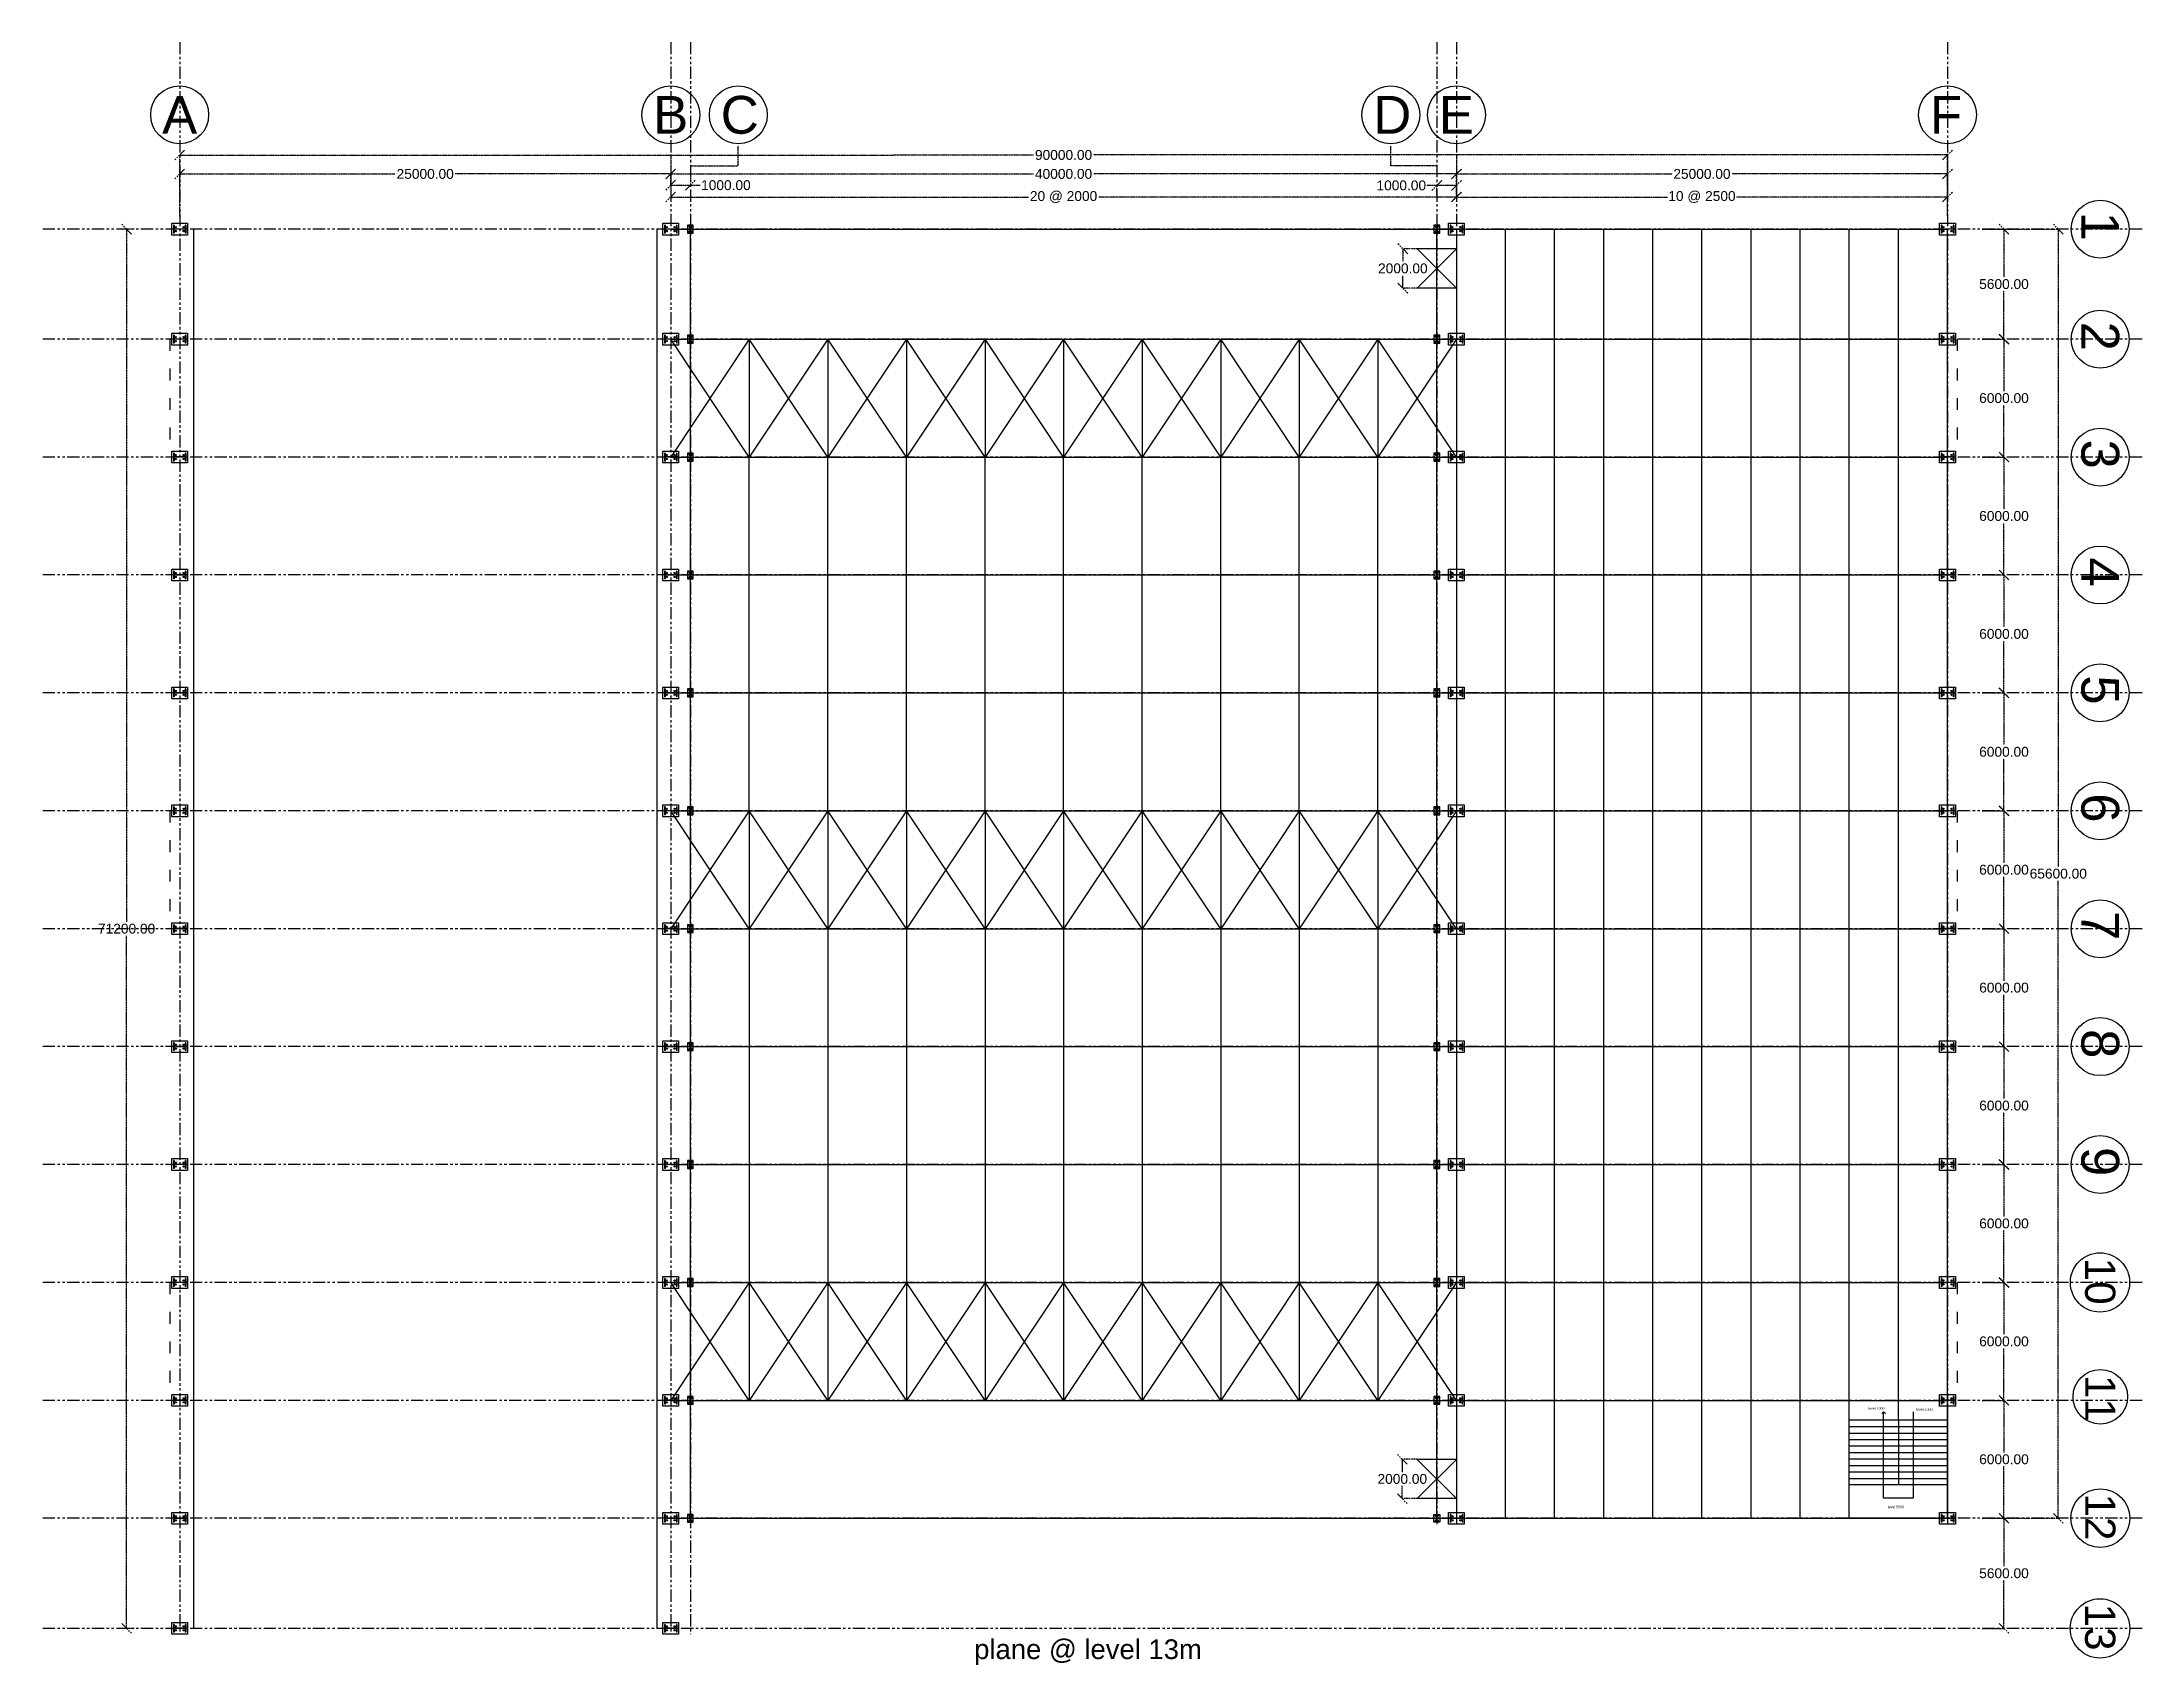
# Model space of a CAD drawing. Header units: inches. Extents: x 365522 to 1532898, y 226114 to 309319.
# Drawn here: x 1169148 to 1276060, y 226734 to 309319 of the extents above; entities that cross this region are included whole.
import ezdxf

# ---------------------------------------------------------------- set-up
doc = ezdxf.new("R2010")
doc.units = ezdxf.units.IN
doc.header["$MEASUREMENT"] = 0
doc.linetypes.add('ACAD_ISO03W100', pattern=[30, 12, -18])
doc.linetypes.add('PHANTOM2', pattern=[1.25, 0.625, -0.125, 0.125, -0.125, 0.125, -0.125])
for name, color, linetype in [('axis', 8, 'PHANTOM2'), ('bracing', 6, 'Continuous'), ('columns', 2, 'Continuous'), ('dimensions', 1, 'PHANTOM2'), ('door and stairs', 3, 'Continuous'), ('initial layout', 7, 'Continuous'), ('text', 3, 'Continuous')]:
    doc.layers.add(name, color=color, linetype=linetype)
doc.styles.get("Standard").update_dxf_attribs({"font": 'arial.ttf'})
doc.dimstyles.new('Dim_1', dxfattribs={"dimtxt": 500, "dimasz": 500, "dimexe": 0.0625, "dimexo": 0.0625, "dimgap": 100, "dimtad": 0, "dimtih": 1, "dimtoh": 1, "dimzin": 0, "dimdsep": 46, "dimtxsty": 'Standard', "dimblk": 'OBLIQUE', "dimcen": 0.09, "dimclrd": 256, "dimclre": 256, "dimclrt": 256, "dimadec": 0, "dimazin": 0, "dimtfac": 1, "dimtofl": 0, "dimtmove": 0, "dimatfit": 3, "dimfxl": 1, "dimtfillclr": 256, "dimtolj": 1, "dimtzin": 0, "dimlwe": -1, "dimarcsym": 0})

msp = doc.modelspace()

# ---------------------------------------------------------------- texts
at = {"layer": 'door and stairs'}
for s, p in [('level 7000', (1262118.634, 239720.571)), ('level 4000', (1264568.446, 239670.357)), ('level 5500', (1263116.451, 234710.317))]:
    msp.add_text(s, height=130.2439, dxfattribs=at).set_placement(p)
at = {"layer": 'text'}
for s, height, p in [('B', 1923.263, (1200261.129, 304652.43)), ('C', 1923.263, (1203700.817, 304652.43)), ('D', 1923.263, (1236919.119, 304652.43)), ('E', 1923.263, (1240261.129, 304652.93)), ('F', 1923.263, (1265261.116, 304652.916)), ('plane @ level 13m', 1000, (1216605.837, 227036.054))]:
    msp.add_text(s, height=height, dxfattribs=at).set_placement(p)
for s, height, p in [('1', 1923.263, (1272973.742, 300694.548)), ('2', 1923.263, (1272973.68, 295094.548)), ('3', 1923.263, (1272973.68, 289094.548)), ('4', 1923.263, (1272973.742, 283094.548)), ('5', 1923.263, (1272973.742, 277094.548)), ('6', 1923.263, (1272973.742, 271094.548)), ('7', 1923.263, (1272973.742, 265094.548)), ('8', 1923.263, (1272973.742, 259094.548)), ('9', 1923.263, (1272973.742, 253094.486)), ('10', 1538.6107, (1273163.514, 247459.522)), ('11', 1538.6107, (1273166.856, 241495.993)), ('12', 1538.6107, (1273166.856, 235460.834)), ('13', 1538.6107, (1273162.882, 229858.866))]:
    msp.add_text(s, height=height, rotation=270, dxfattribs=at).set_placement(p)

# ---------------------------------------------------------------- blocks, each defined once
blk = doc.blocks.new('column')
at = {"layer": 'columns'}
for p, q in [((-315, 200), (-315, -200)), ((-285, 200), (-315, 200)), ((300, 5), (-300, 5)), ((-285, 200), (-285, -200)), ((-160, 100), (-240, 100)), ((-200, 100), (-200, 140)), ((-200, 100), (-200, 60)), ((0, -5), (0, 5)), ((240, 100), (160, 100)), ((200, 100), (200, 140)), ((200, 100), (200, 60)), ((285, 200), (285, -200)), ((315, 200), (285, 200)), ((315, 200), (315, -200)), ((-285, -200), (-315, -200)), ((300, -5), (-300, -5)), ((-160, -100), (-240, -100)), ((-200, -100), (-200, -60)), ((-200, -100), (-200, -140)), ((240, -100), (160, -100)), ((200, -100), (200, -60)), ((200, -100), (200, -140)), ((315, -200), (285, -200))]:
    blk.add_line(p, q, dxfattribs=at)
blk.add_lwpolyline([(400, -300), (-400, -300), (-400, 300), (400, 300)], close=True, dxfattribs=at)
for centre in [(-200, 100), (200, 100), (-200, -100), (200, -100)]:
    blk.add_circle(centre, 30, dxfattribs=at)
blk = doc.blocks.new('_Oblique')
at = {"color": 0, "linetype": 'ByBlock', "lineweight": -2}
blk.add_line((-0.5, -0.5), (0.5, 0.5), dxfattribs=at)
blk = doc.blocks.new('*D193')
at = {"layer": 'Defpoints', "color": 0, "transparency": 16777216}
for p in [(1267929, 234199), (1269033, 234199), (1267929, 228599)]:
    blk.add_point(p, dxfattribs=at)
at = {"layer": 'dimensions', "linetype": 'ACAD_ISO03W100', "transparency": 16777216}
for p, q in [((1267929, 234199), (1269033, 234199)), ((1267929, 228599), (1269033, 228599))]:
    blk.add_line(p, q, dxfattribs=at)
at = {"layer": 'dimensions', "lineweight": -2, "transparency": 16777216}
for p, q in [((1269033, 234199), (1269033, 231754)), ((1269033, 228599), (1269033, 231043))]:
    blk.add_line(p, q, dxfattribs=at)
at = {"layer": 'dimensions', "lineweight": -2, "transparency": 16777216, "xscale": 500, "yscale": 500, "zscale": 500}
for p, rotation in [((1269033, 234199), 90), ((1269033, 228599), 270)]:
    blk.add_blockref('_Oblique', p, dxfattribs=dict(at, rotation=rotation))
at = {"layer": 'dimensions', "transparency": 16777216, "insert": (1269033, 231399), "char_height": 500, "attachment_point": 5}
blk.add_mtext('\\A1;5600.00', dxfattribs=at)
blk = doc.blocks.new('*D194')
at = {"layer": 'Defpoints', "color": 0, "transparency": 16777216}
for p in [(1267929, 240199), (1269033, 240199), (1267929, 234199)]:
    blk.add_point(p, dxfattribs=at)
at = {"layer": 'dimensions', "linetype": 'ACAD_ISO03W100', "transparency": 16777216}
for p, q in [((1267929, 240199), (1269033, 240199)), ((1267929, 234199), (1269033, 234199))]:
    blk.add_line(p, q, dxfattribs=at)
at = {"layer": 'dimensions', "lineweight": -2, "transparency": 16777216}
for p, q in [((1269033, 240199), (1269033, 237554)), ((1269033, 234199), (1269033, 236843))]:
    blk.add_line(p, q, dxfattribs=at)
at = {"layer": 'dimensions', "lineweight": -2, "transparency": 16777216, "xscale": 500, "yscale": 500, "zscale": 500}
for p, rotation in [((1269033, 240199), 90), ((1269033, 234199), 270)]:
    blk.add_blockref('_Oblique', p, dxfattribs=dict(at, rotation=rotation))
at = {"layer": 'dimensions', "transparency": 16777216, "insert": (1269033, 237199), "char_height": 500, "attachment_point": 5}
blk.add_mtext('\\A1;6000.00', dxfattribs=at)
blk = doc.blocks.new('*D188')
at = {"layer": 'Defpoints', "color": 0, "transparency": 16777216}
for p in [(1267929, 246199), (1269033, 246199), (1267929, 240199)]:
    blk.add_point(p, dxfattribs=at)
at = {"layer": 'dimensions', "linetype": 'ACAD_ISO03W100', "transparency": 16777216}
for p, q in [((1267929, 246199), (1269033, 246199)), ((1267929, 240199), (1269033, 240199))]:
    blk.add_line(p, q, dxfattribs=at)
at = {"layer": 'dimensions', "lineweight": -2, "transparency": 16777216}
for p, q in [((1269033, 246199), (1269033, 243554)), ((1269033, 240199), (1269033, 242843))]:
    blk.add_line(p, q, dxfattribs=at)
at = {"layer": 'dimensions', "lineweight": -2, "transparency": 16777216, "xscale": 500, "yscale": 500, "zscale": 500}
for p, rotation in [((1269033, 246199), 90), ((1269033, 240199), 270)]:
    blk.add_blockref('_Oblique', p, dxfattribs=dict(at, rotation=rotation))
at = {"layer": 'dimensions', "transparency": 16777216, "insert": (1269033, 243199), "char_height": 500, "attachment_point": 5}
blk.add_mtext('\\A1;6000.00', dxfattribs=at)
blk = doc.blocks.new('*D189')
at = {"layer": 'Defpoints', "color": 0, "transparency": 16777216}
for p in [(1267929, 252199), (1269033, 252199), (1267929, 246199)]:
    blk.add_point(p, dxfattribs=at)
at = {"layer": 'dimensions', "linetype": 'ACAD_ISO03W100', "transparency": 16777216}
for p, q in [((1267929, 252199), (1269033, 252199)), ((1267929, 246199), (1269033, 246199))]:
    blk.add_line(p, q, dxfattribs=at)
at = {"layer": 'dimensions', "lineweight": -2, "transparency": 16777216}
for p, q in [((1269033, 252199), (1269033, 249554)), ((1269033, 246199), (1269033, 248843))]:
    blk.add_line(p, q, dxfattribs=at)
at = {"layer": 'dimensions', "lineweight": -2, "transparency": 16777216, "xscale": 500, "yscale": 500, "zscale": 500}
for p, rotation in [((1269033, 252199), 90), ((1269033, 246199), 270)]:
    blk.add_blockref('_Oblique', p, dxfattribs=dict(at, rotation=rotation))
at = {"layer": 'dimensions', "transparency": 16777216, "insert": (1269033, 249199), "char_height": 500, "attachment_point": 5}
blk.add_mtext('\\A1;6000.00', dxfattribs=at)
blk = doc.blocks.new('*D190')
at = {"layer": 'Defpoints', "color": 0, "transparency": 16777216}
for p in [(1267929, 258199), (1269033, 258199), (1267929, 252199)]:
    blk.add_point(p, dxfattribs=at)
at = {"layer": 'dimensions', "linetype": 'ACAD_ISO03W100', "transparency": 16777216}
for p, q in [((1267929, 258199), (1269033, 258199)), ((1267929, 252199), (1269033, 252199))]:
    blk.add_line(p, q, dxfattribs=at)
at = {"layer": 'dimensions', "lineweight": -2, "transparency": 16777216}
for p, q in [((1269033, 258199), (1269033, 255554)), ((1269033, 252199), (1269033, 254843))]:
    blk.add_line(p, q, dxfattribs=at)
at = {"layer": 'dimensions', "lineweight": -2, "transparency": 16777216, "xscale": 500, "yscale": 500, "zscale": 500}
for p, rotation in [((1269033, 258199), 90), ((1269033, 252199), 270)]:
    blk.add_blockref('_Oblique', p, dxfattribs=dict(at, rotation=rotation))
at = {"layer": 'dimensions', "transparency": 16777216, "insert": (1269033, 255199), "char_height": 500, "attachment_point": 5}
blk.add_mtext('\\A1;6000.00', dxfattribs=at)
blk = doc.blocks.new('*D191')
at = {"layer": 'Defpoints', "color": 0, "transparency": 16777216}
for p in [(1267929, 264199), (1269033, 264199), (1267929, 258199)]:
    blk.add_point(p, dxfattribs=at)
at = {"layer": 'dimensions', "linetype": 'ACAD_ISO03W100', "transparency": 16777216}
for p, q in [((1267929, 264199), (1269033, 264199)), ((1267929, 258199), (1269033, 258199))]:
    blk.add_line(p, q, dxfattribs=at)
at = {"layer": 'dimensions', "lineweight": -2, "transparency": 16777216}
for p, q in [((1269033, 264199), (1269033, 261554)), ((1269033, 258199), (1269033, 260843))]:
    blk.add_line(p, q, dxfattribs=at)
at = {"layer": 'dimensions', "lineweight": -2, "transparency": 16777216, "xscale": 500, "yscale": 500, "zscale": 500}
for p, rotation in [((1269033, 264199), 90), ((1269033, 258199), 270)]:
    blk.add_blockref('_Oblique', p, dxfattribs=dict(at, rotation=rotation))
at = {"layer": 'dimensions', "transparency": 16777216, "insert": (1269033, 261199), "char_height": 500, "attachment_point": 5}
blk.add_mtext('\\A1;6000.00', dxfattribs=at)
blk = doc.blocks.new('*D195')
at = {"layer": 'Defpoints', "color": 0, "transparency": 16777216}
for p in [(1267929, 270199), (1269033, 270199), (1267929, 264199)]:
    blk.add_point(p, dxfattribs=at)
at = {"layer": 'dimensions', "linetype": 'ACAD_ISO03W100', "transparency": 16777216}
for p, q in [((1267929, 270199), (1269033, 270199)), ((1267929, 264199), (1269033, 264199))]:
    blk.add_line(p, q, dxfattribs=at)
at = {"layer": 'dimensions', "lineweight": -2, "transparency": 16777216}
for p, q in [((1269033, 270199), (1269033, 267554)), ((1269033, 264199), (1269033, 266843))]:
    blk.add_line(p, q, dxfattribs=at)
at = {"layer": 'dimensions', "lineweight": -2, "transparency": 16777216, "xscale": 500, "yscale": 500, "zscale": 500}
for p, rotation in [((1269033, 270199), 90), ((1269033, 264199), 270)]:
    blk.add_blockref('_Oblique', p, dxfattribs=dict(at, rotation=rotation))
at = {"layer": 'dimensions', "transparency": 16777216, "insert": (1269033, 267199), "char_height": 500, "attachment_point": 5}
blk.add_mtext('\\A1;6000.00', dxfattribs=at)
blk = doc.blocks.new('*D196')
at = {"layer": 'Defpoints', "color": 0, "transparency": 16777216}
for p in [(1267929, 276199), (1269033, 276199), (1267929, 270199)]:
    blk.add_point(p, dxfattribs=at)
at = {"layer": 'dimensions', "linetype": 'ACAD_ISO03W100', "transparency": 16777216}
for p, q in [((1267929, 276199), (1269033, 276199)), ((1267929, 270199), (1269033, 270199))]:
    blk.add_line(p, q, dxfattribs=at)
at = {"layer": 'dimensions', "lineweight": -2, "transparency": 16777216}
for p, q in [((1269033, 276199), (1269033, 273554)), ((1269033, 270199), (1269033, 272843))]:
    blk.add_line(p, q, dxfattribs=at)
at = {"layer": 'dimensions', "lineweight": -2, "transparency": 16777216, "xscale": 500, "yscale": 500, "zscale": 500}
for p, rotation in [((1269033, 276199), 90), ((1269033, 270199), 270)]:
    blk.add_blockref('_Oblique', p, dxfattribs=dict(at, rotation=rotation))
at = {"layer": 'dimensions', "transparency": 16777216, "insert": (1269033, 273199), "char_height": 500, "attachment_point": 5}
blk.add_mtext('\\A1;6000.00', dxfattribs=at)
blk = doc.blocks.new('*D197')
at = {"layer": 'Defpoints', "color": 0, "transparency": 16777216}
for p in [(1267929, 282199), (1269033, 282199), (1267929, 276199)]:
    blk.add_point(p, dxfattribs=at)
at = {"layer": 'dimensions', "linetype": 'ACAD_ISO03W100', "transparency": 16777216}
for p, q in [((1267929, 282199), (1269033, 282199)), ((1267929, 276199), (1269033, 276199))]:
    blk.add_line(p, q, dxfattribs=at)
at = {"layer": 'dimensions', "lineweight": -2, "transparency": 16777216}
for p, q in [((1269033, 282199), (1269033, 279554)), ((1269033, 276199), (1269033, 278843))]:
    blk.add_line(p, q, dxfattribs=at)
at = {"layer": 'dimensions', "lineweight": -2, "transparency": 16777216, "xscale": 500, "yscale": 500, "zscale": 500}
for p, rotation in [((1269033, 282199), 90), ((1269033, 276199), 270)]:
    blk.add_blockref('_Oblique', p, dxfattribs=dict(at, rotation=rotation))
at = {"layer": 'dimensions', "transparency": 16777216, "insert": (1269033, 279199), "char_height": 500, "attachment_point": 5}
blk.add_mtext('\\A1;6000.00', dxfattribs=at)
blk = doc.blocks.new('*D198')
at = {"layer": 'Defpoints', "color": 0, "transparency": 16777216}
for p in [(1267929, 288199), (1269033, 288199), (1267929, 282199)]:
    blk.add_point(p, dxfattribs=at)
at = {"layer": 'dimensions', "linetype": 'ACAD_ISO03W100', "transparency": 16777216}
for p, q in [((1267929, 288199), (1269033, 288199)), ((1267929, 282199), (1269033, 282199))]:
    blk.add_line(p, q, dxfattribs=at)
at = {"layer": 'dimensions', "lineweight": -2, "transparency": 16777216}
for p, q in [((1269033, 288199), (1269033, 285554)), ((1269033, 282199), (1269033, 284843))]:
    blk.add_line(p, q, dxfattribs=at)
at = {"layer": 'dimensions', "lineweight": -2, "transparency": 16777216, "xscale": 500, "yscale": 500, "zscale": 500}
for p, rotation in [((1269033, 288199), 90), ((1269033, 282199), 270)]:
    blk.add_blockref('_Oblique', p, dxfattribs=dict(at, rotation=rotation))
at = {"layer": 'dimensions', "transparency": 16777216, "insert": (1269033, 285199), "char_height": 500, "attachment_point": 5}
blk.add_mtext('\\A1;6000.00', dxfattribs=at)
blk = doc.blocks.new('*D199')
at = {"layer": 'Defpoints', "color": 0, "transparency": 16777216}
for p in [(1267929, 294199), (1269033, 294199), (1267929, 288199)]:
    blk.add_point(p, dxfattribs=at)
at = {"layer": 'dimensions', "linetype": 'ACAD_ISO03W100', "transparency": 16777216}
for p, q in [((1267929, 294199), (1269033, 294199)), ((1267929, 288199), (1269033, 288199))]:
    blk.add_line(p, q, dxfattribs=at)
at = {"layer": 'dimensions', "lineweight": -2, "transparency": 16777216}
for p, q in [((1269033, 294199), (1269033, 291554)), ((1269033, 288199), (1269033, 290843))]:
    blk.add_line(p, q, dxfattribs=at)
at = {"layer": 'dimensions', "lineweight": -2, "transparency": 16777216, "xscale": 500, "yscale": 500, "zscale": 500}
for p, rotation in [((1269033, 294199), 90), ((1269033, 288199), 270)]:
    blk.add_blockref('_Oblique', p, dxfattribs=dict(at, rotation=rotation))
at = {"layer": 'dimensions', "transparency": 16777216, "insert": (1269033, 291199), "char_height": 500, "attachment_point": 5}
blk.add_mtext('\\A1;6000.00', dxfattribs=at)
blk = doc.blocks.new('*D200')
at = {"layer": 'Defpoints', "color": 0, "transparency": 16777216}
for p in [(1267929, 299799), (1269033, 299799), (1267929, 294199)]:
    blk.add_point(p, dxfattribs=at)
at = {"layer": 'dimensions', "linetype": 'ACAD_ISO03W100', "transparency": 16777216}
for p, q in [((1267929, 299799), (1269033, 299799)), ((1267929, 294199), (1269033, 294199))]:
    blk.add_line(p, q, dxfattribs=at)
at = {"layer": 'dimensions', "lineweight": -2, "transparency": 16777216}
for p, q in [((1269033, 299799), (1269033, 297354)), ((1269033, 294199), (1269033, 296643))]:
    blk.add_line(p, q, dxfattribs=at)
at = {"layer": 'dimensions', "lineweight": -2, "transparency": 16777216, "xscale": 500, "yscale": 500, "zscale": 500}
for p, rotation in [((1269033, 299799), 90), ((1269033, 294199), 270)]:
    blk.add_blockref('_Oblique', p, dxfattribs=dict(at, rotation=rotation))
at = {"layer": 'dimensions', "transparency": 16777216, "insert": (1269033, 296999), "char_height": 500, "attachment_point": 5}
blk.add_mtext('\\A1;5600.00', dxfattribs=at)
blk = doc.blocks.new('*D201')
at = {"layer": 'Defpoints', "color": 0, "transparency": 16777216}
for p in [(1201157, 302605), (1176157, 302032), (1201157, 302032)]:
    blk.add_point(p, dxfattribs=at)
at = {"layer": 'dimensions', "linetype": 'ACAD_ISO03W100', "transparency": 16777216}
for p, q in [((1176157, 302032), (1176157, 302605)), ((1201157, 302032), (1201157, 302605))]:
    blk.add_line(p, q, dxfattribs=at)
at = {"layer": 'dimensions', "lineweight": -2, "transparency": 16777216}
for p, q in [((1176157, 302605), (1187127, 302605)), ((1201157, 302605), (1190187, 302605))]:
    blk.add_line(p, q, dxfattribs=at)
at = {"layer": 'dimensions', "lineweight": -2, "transparency": 16777216, "xscale": 500, "yscale": 500, "zscale": 500, "rotation": 180}
blk.add_blockref('_Oblique', (1176157, 302605), dxfattribs=at)
at = {"layer": 'dimensions', "lineweight": -2, "transparency": 16777216, "xscale": 500, "yscale": 500, "zscale": 500}
blk.add_blockref('_Oblique', (1201157, 302605), dxfattribs=at)
at = {"layer": 'dimensions', "transparency": 16777216, "insert": (1188657, 302605), "char_height": 500, "attachment_point": 5}
blk.add_mtext('\\A1;25000.00', dxfattribs=at)
blk = doc.blocks.new('*D202')
at = {"layer": 'Defpoints', "color": 0, "transparency": 16777216}
for p in [(1241157, 302605), (1201157, 302032), (1241157, 302032)]:
    blk.add_point(p, dxfattribs=at)
at = {"layer": 'dimensions', "linetype": 'ACAD_ISO03W100', "transparency": 16777216}
for p, q in [((1201157, 302032), (1201157, 302605)), ((1241157, 302032), (1241157, 302605))]:
    blk.add_line(p, q, dxfattribs=at)
at = {"layer": 'dimensions', "lineweight": -2, "transparency": 16777216}
for p, q in [((1201157, 302605), (1219622, 302605)), ((1241157, 302605), (1222693, 302605))]:
    blk.add_line(p, q, dxfattribs=at)
at = {"layer": 'dimensions', "lineweight": -2, "transparency": 16777216, "xscale": 500, "yscale": 500, "zscale": 500, "rotation": 180}
blk.add_blockref('_Oblique', (1201157, 302605), dxfattribs=at)
at = {"layer": 'dimensions', "lineweight": -2, "transparency": 16777216, "xscale": 500, "yscale": 500, "zscale": 500}
blk.add_blockref('_Oblique', (1241157, 302605), dxfattribs=at)
at = {"layer": 'dimensions', "transparency": 16777216, "insert": (1221157, 302605), "char_height": 500, "attachment_point": 5}
blk.add_mtext('\\A1;40000.00', dxfattribs=at)
blk = doc.blocks.new('*D203')
at = {"layer": 'Defpoints', "color": 0, "transparency": 16777216}
for p in [(1266157, 302605), (1241157, 302032), (1266157, 302032)]:
    blk.add_point(p, dxfattribs=at)
at = {"layer": 'dimensions', "linetype": 'ACAD_ISO03W100', "transparency": 16777216}
for p, q in [((1241157, 302032), (1241157, 302605)), ((1266157, 302032), (1266157, 302605))]:
    blk.add_line(p, q, dxfattribs=at)
at = {"layer": 'dimensions', "lineweight": -2, "transparency": 16777216}
for p, q in [((1241157, 302605), (1252127, 302605)), ((1266157, 302605), (1255187, 302605))]:
    blk.add_line(p, q, dxfattribs=at)
at = {"layer": 'dimensions', "lineweight": -2, "transparency": 16777216, "xscale": 500, "yscale": 500, "zscale": 500, "rotation": 180}
blk.add_blockref('_Oblique', (1241157, 302605), dxfattribs=at)
at = {"layer": 'dimensions', "lineweight": -2, "transparency": 16777216, "xscale": 500, "yscale": 500, "zscale": 500}
blk.add_blockref('_Oblique', (1266157, 302605), dxfattribs=at)
at = {"layer": 'dimensions', "transparency": 16777216, "insert": (1253657, 302605), "char_height": 500, "attachment_point": 5}
blk.add_mtext('\\A1;25000.00', dxfattribs=at)
blk = doc.blocks.new('*D184')
at = {"layer": 'Defpoints', "color": 0, "transparency": 16777216}
for p in [(1201157, 303588), (1241157, 303588), (1241157, 301432)]:
    blk.add_point(p, dxfattribs=at)
at = {"layer": 'dimensions', "linetype": 'ACAD_ISO03W100', "transparency": 16777216}
for p, q in [((1201157, 303588), (1201157, 301431)), ((1241157, 303588), (1241157, 301431))]:
    blk.add_line(p, q, dxfattribs=at)
at = {"layer": 'dimensions', "lineweight": -2, "transparency": 16777216}
for p, q in [((1201157, 301431), (1219370, 301431)), ((1241157, 301432), (1222944, 301431))]:
    blk.add_line(p, q, dxfattribs=at)
at = {"layer": 'dimensions', "lineweight": -2, "transparency": 16777216, "xscale": 500, "yscale": 500, "zscale": 500}
for p, rotation in [((1201157, 301431), 180.0007161972439), ((1241157, 301432), 0.0007161972438736931)]:
    blk.add_blockref('_Oblique', p, dxfattribs=dict(at, rotation=rotation))
at = {"layer": 'dimensions', "transparency": 16777216, "insert": (1221157, 301431), "char_height": 500, "attachment_point": 5}
blk.add_mtext('\\A1;20 @ 2000', dxfattribs=at)
blk = doc.blocks.new('*D185')
at = {"layer": 'Defpoints', "color": 0, "transparency": 16777216}
for p in [(1241157, 303588), (1266157, 303588), (1266157, 301432)]:
    blk.add_point(p, dxfattribs=at)
at = {"layer": 'dimensions', "linetype": 'ACAD_ISO03W100', "transparency": 16777216}
for p, q in [((1241157, 303588), (1241157, 301431)), ((1266157, 303588), (1266157, 301431))]:
    blk.add_line(p, q, dxfattribs=at)
at = {"layer": 'dimensions', "lineweight": -2, "transparency": 16777216}
for p, q in [((1241157, 301432), (1251898, 301432)), ((1266157, 301432), (1255416, 301432))]:
    blk.add_line(p, q, dxfattribs=at)
at = {"layer": 'dimensions', "lineweight": -2, "transparency": 16777216, "xscale": 500, "yscale": 500, "zscale": 500, "rotation": 180}
blk.add_blockref('_Oblique', (1241157, 301432), dxfattribs=at)
at = {"layer": 'dimensions', "lineweight": -2, "transparency": 16777216, "xscale": 500, "yscale": 500, "zscale": 500}
blk.add_blockref('_Oblique', (1266157, 301432), dxfattribs=at)
at = {"layer": 'dimensions', "transparency": 16777216, "insert": (1253657, 301432), "char_height": 500, "attachment_point": 5}
blk.add_mtext('\\A1;10 @ 2500', dxfattribs=at)
blk = doc.blocks.new('*D186')
at = {"layer": 'Defpoints', "color": 0, "transparency": 16777216}
for p in [(1268202, 299799), (1268202, 234199), (1271798, 234199)]:
    blk.add_point(p, dxfattribs=at)
at = {"layer": 'dimensions', "linetype": 'ACAD_ISO03W100', "transparency": 16777216}
for p, q in [((1268202, 299799), (1271798, 299799)), ((1268202, 234199), (1271798, 234199))]:
    blk.add_line(p, q, dxfattribs=at)
at = {"layer": 'dimensions', "lineweight": -2, "transparency": 16777216}
for p, q in [((1271798, 299799), (1271798, 267354)), ((1271798, 234199), (1271798, 266643))]:
    blk.add_line(p, q, dxfattribs=at)
at = {"layer": 'dimensions', "lineweight": -2, "transparency": 16777216, "xscale": 500, "yscale": 500, "zscale": 500}
for p, rotation in [((1271798, 299799), 90), ((1271798, 234199), 270)]:
    blk.add_blockref('_Oblique', p, dxfattribs=dict(at, rotation=rotation))
at = {"layer": 'dimensions', "transparency": 16777216, "insert": (1271798, 266999), "char_height": 500, "attachment_point": 5}
blk.add_mtext('\\A1;65600.00', dxfattribs=at)
blk = doc.blocks.new('*D192')
at = {"layer": 'Defpoints', "color": 0, "transparency": 16777216}
for p in [(1173455, 299799), (1173840, 299799), (1173840, 228599)]:
    blk.add_point(p, dxfattribs=at)
at = {"layer": 'dimensions', "linetype": 'ACAD_ISO03W100', "transparency": 16777216}
for p, q in [((1173840, 299799), (1173455, 299799)), ((1173840, 228599), (1173455, 228599))]:
    blk.add_line(p, q, dxfattribs=at)
at = {"layer": 'dimensions', "lineweight": -2, "transparency": 16777216}
for p, q in [((1173455, 299799), (1173455, 264554)), ((1173455, 228599), (1173455, 263843))]:
    blk.add_line(p, q, dxfattribs=at)
at = {"layer": 'dimensions', "lineweight": -2, "transparency": 16777216, "xscale": 500, "yscale": 500, "zscale": 500}
for p, rotation in [((1173455, 299799), 90), ((1173455, 228599), 270)]:
    blk.add_blockref('_Oblique', p, dxfattribs=dict(at, rotation=rotation))
at = {"layer": 'dimensions', "transparency": 16777216, "insert": (1173455, 264199), "char_height": 500, "attachment_point": 5}
blk.add_mtext('\\A1;71200.00', dxfattribs=at)
blk = doc.blocks.new('*D187')
at = {"layer": 'Defpoints', "color": 0, "transparency": 16777216}
for p in [(1176157, 303569), (1176157, 300448), (1266157, 300449)]:
    blk.add_point(p, dxfattribs=at)
at = {"layer": 'dimensions', "lineweight": -2, "transparency": 16777216}
for p, q in [((1176157, 303569), (1219632, 303570)), ((1266157, 303570), (1222683, 303570))]:
    blk.add_line(p, q, dxfattribs=at)
at = {"layer": 'dimensions', "linetype": 'ACAD_ISO03W100', "transparency": 16777216}
for p, q in [((1176157, 300448), (1176157, 303569)), ((1266157, 300449), (1266157, 303570))]:
    blk.add_line(p, q, dxfattribs=at)
at = {"layer": 'dimensions', "lineweight": -2, "transparency": 16777216, "xscale": 500, "yscale": 500, "zscale": 500}
for p, rotation in [((1176157, 303569), 180.0003580986219), ((1266157, 303570), 0.0003580986219553495)]:
    blk.add_blockref('_Oblique', p, dxfattribs=dict(at, rotation=rotation))
at = {"layer": 'dimensions', "transparency": 16777216, "insert": (1221157, 303570), "char_height": 500, "attachment_point": 5}
blk.add_mtext('\\A1;90000.00', dxfattribs=at)
blk = doc.blocks.new('small col')
at = {"layer": 'bracing', "xscale": 0.5, "yscale": 0.5, "zscale": 0.5, "rotation": 270}
blk.add_blockref('column', (0, 0), dxfattribs=at)
blk = doc.blocks.new('*D233')
at = {"layer": 'Defpoints', "color": 0, "transparency": 16777216}
for p in [(1239157, 298799), (1238430, 296799), (1239157, 296799)]:
    blk.add_point(p, dxfattribs=at)
at = {"layer": 'dimensions', "linetype": 'ACAD_ISO03W100', "transparency": 16777216}
for p, q in [((1239157, 298799), (1238430, 298799)), ((1239157, 296799), (1238430, 296799))]:
    blk.add_line(p, q, dxfattribs=at)
at = {"layer": 'dimensions', "lineweight": -2, "transparency": 16777216}
for p, q in [((1238430, 298799), (1238430, 298154)), ((1238430, 296799), (1238430, 297443))]:
    blk.add_line(p, q, dxfattribs=at)
at = {"layer": 'dimensions', "lineweight": -2, "transparency": 16777216, "xscale": 500, "yscale": 500, "zscale": 500}
for p, rotation in [((1238430, 298799), 90), ((1238430, 296799), 270)]:
    blk.add_blockref('_Oblique', p, dxfattribs=dict(at, rotation=rotation))
at = {"layer": 'dimensions', "transparency": 16777216, "insert": (1238430, 297799), "char_height": 500, "attachment_point": 5}
blk.add_mtext('\\A1;2000.00', dxfattribs=at)
blk = doc.blocks.new('*D234')
at = {"layer": 'Defpoints', "color": 0, "transparency": 16777216}
for p in [(1239157, 237199), (1238401, 235199), (1239157, 235199)]:
    blk.add_point(p, dxfattribs=at)
at = {"layer": 'dimensions', "linetype": 'ACAD_ISO03W100', "transparency": 16777216}
for p, q in [((1239157, 237199), (1238401, 237199)), ((1239157, 235199), (1238401, 235199))]:
    blk.add_line(p, q, dxfattribs=at)
at = {"layer": 'dimensions', "lineweight": -2, "transparency": 16777216}
for p, q in [((1238401, 237199), (1238401, 236554)), ((1238401, 235199), (1238401, 235843))]:
    blk.add_line(p, q, dxfattribs=at)
at = {"layer": 'dimensions', "lineweight": -2, "transparency": 16777216, "xscale": 500, "yscale": 500, "zscale": 500}
for p, rotation in [((1238401, 237199), 90), ((1238401, 235199), 270)]:
    blk.add_blockref('_Oblique', p, dxfattribs=dict(at, rotation=rotation))
at = {"layer": 'dimensions', "transparency": 16777216, "insert": (1238401, 236199), "char_height": 500, "attachment_point": 5}
blk.add_mtext('\\A1;2000.00', dxfattribs=at)
blk = doc.blocks.new('*D237')
at = {"layer": 'Defpoints', "color": 0, "transparency": 16777216}
for p in [(1240157, 302020), (1240157, 301432), (1241157, 301431)]:
    blk.add_point(p, dxfattribs=at)
at = {"layer": 'dimensions', "lineweight": -2, "transparency": 16777216}
for p, q in [((1240157, 302020), (1239657, 302020)), ((1241157, 302020), (1240157, 302020))]:
    blk.add_line(p, q, dxfattribs=at)
at = {"layer": 'dimensions', "linetype": 'ACAD_ISO03W100', "transparency": 16777216}
for p, q in [((1240157, 301432), (1240157, 302020)), ((1241157, 301432), (1241157, 302020))]:
    blk.add_line(p, q, dxfattribs=at)
at = {"layer": 'dimensions', "lineweight": -2, "transparency": 16777216, "xscale": 500, "yscale": 500, "zscale": 500, "rotation": 180}
blk.add_blockref('_Oblique', (1240157, 302020), dxfattribs=at)
at = {"layer": 'dimensions', "lineweight": -2, "transparency": 16777216, "xscale": 500, "yscale": 500, "zscale": 500}
blk.add_blockref('_Oblique', (1241157, 302020), dxfattribs=at)
at = {"layer": 'dimensions', "transparency": 16777216, "insert": (1238349, 302020), "char_height": 500, "attachment_point": 5}
blk.add_mtext('\\A1;1000.00', dxfattribs=at)
blk = doc.blocks.new('*D238')
at = {"layer": 'Defpoints', "color": 0, "transparency": 16777216}
for p in [(1201157, 303588), (1202157, 303015), (1202157, 302032)]:
    blk.add_point(p, dxfattribs=at)
at = {"layer": 'dimensions', "linetype": 'ACAD_ISO03W100', "transparency": 16777216}
for p, q in [((1201157, 303588), (1201157, 302032)), ((1202157, 303015), (1202157, 302032))]:
    blk.add_line(p, q, dxfattribs=at)
at = {"layer": 'dimensions', "lineweight": -2, "transparency": 16777216}
for p, q in [((1201157, 302032), (1202157, 302032)), ((1202157, 302032), (1202657, 302032))]:
    blk.add_line(p, q, dxfattribs=at)
at = {"layer": 'dimensions', "lineweight": -2, "transparency": 16777216, "xscale": 500, "yscale": 500, "zscale": 500, "rotation": 180}
blk.add_blockref('_Oblique', (1201157, 302032), dxfattribs=at)
at = {"layer": 'dimensions', "lineweight": -2, "transparency": 16777216, "xscale": 500, "yscale": 500, "zscale": 500}
blk.add_blockref('_Oblique', (1202157, 302032), dxfattribs=at)
at = {"layer": 'dimensions', "transparency": 16777216, "insert": (1203965, 302032), "char_height": 500, "attachment_point": 5}
blk.add_mtext('\\A1;1000.00', dxfattribs=at)
blk = doc.blocks.new('axis label')
at = {"layer": 'text'}
blk.add_circle((0, 0), 1475, dxfattribs=at)
blk.add_text('A', height=1923, dxfattribs=at).set_placement((-896, -962))

# ---------------------------------------------------------------- dimensions: what is measured, and where the dimension line sits
at = {"layer": 'dimensions'}
dim = msp.add_aligned_dim(p1=(1266157.184, 300448.503), p2=(1176157.184, 300447.94), distance=-3121.405, dimstyle='Dim_1', dxfattribs=at)
dim.commit()
dim.dimension.update_dxf_attribs({"geometry": '*D187', "text_midpoint": (1221157.164, 303569.626)})
for base, p1, p2, picture, middle in [((1201157.184, 302605.11), (1176157.184, 302032.27), (1201157.184, 302032.27), '*D201', (1188657.184, 302605.11)), ((1202157.184, 302032.27), (1201157.184, 303587.578), (1202157.184, 303015.238), '*D238', (1203964.892, 302032.27)), ((1241157.184, 302605.11), (1201157.184, 302032.27), (1241157.184, 302032.27), '*D202', (1221157.184, 302605.11)), ((1266157.184, 302605.11), (1241157.184, 302032.27), (1266157.184, 302032.27), '*D203', (1253657.184, 302605.11)), ((1240157.184, 302019.778), (1241157.184, 301431.471), (1240157.184, 301431.521), '*D237', (1238349.476, 302019.778))]:
    dim = msp.add_linear_dim(base=base, p1=p1, p2=p2, dimstyle='Dim_1', dxfattribs=at)
    dim.commit()
    dim.dimension.update_dxf_attribs({"geometry": picture, "text_midpoint": middle})
dim = msp.add_aligned_dim(p1=(1201157.184, 303587.578), p2=(1241157.184, 303588.078), distance=-2156.545, text='20 @ 2000', dimstyle='Dim_1', dxfattribs=at)
dim.commit()
dim.dimension.update_dxf_attribs({"geometry": '*D184', "text_midpoint": (1221157.211, 301431.283)})
dim = msp.add_linear_dim(base=(1266157.184, 301431.533), p1=(1241157.184, 303588.078), p2=(1266157.184, 303588.078), text='10 @ 2500', dimstyle='Dim_1', dxfattribs=at)
dim.commit()
dim.dimension.update_dxf_attribs({"geometry": '*D185', "text_midpoint": (1253657.184, 301431.533)})
for base, p1, p2, angle, picture, middle in [((1173455.239, 299798.512), (1173840.269, 228598.512), (1173840.269, 299798.512), 90, '*D192', (1173455.239, 264198.512)), ((1269032.892, 299798.512), (1267929.417, 294198.512), (1267929.417, 299798.512), 270, '*D200', (1269032.892, 296998.512)), ((1271797.563, 234198.512), (1268202.043, 299798.512), (1268202.043, 234198.512), 90, '*D186', (1271797.563, 266998.512)), ((1238430.173, 296798.512), (1239157.211, 298798.512), (1239157.211, 296798.512), 90, '*D233', (1238430.173, 297798.512)), ((1269032.892, 294198.512), (1267929.417, 288198.512), (1267929.417, 294198.512), 270, '*D199', (1269032.892, 291198.512)), ((1269032.892, 288198.512), (1267929.417, 282198.512), (1267929.417, 288198.512), 270, '*D198', (1269032.892, 285198.512)), ((1269032.892, 282198.512), (1267929.417, 276198.512), (1267929.417, 282198.512), 270, '*D197', (1269032.892, 279198.512)), ((1269032.892, 276198.512), (1267929.417, 270198.512), (1267929.417, 276198.512), 270, '*D196', (1269032.892, 273198.512)), ((1269032.892, 270198.512), (1267929.417, 264198.512), (1267929.417, 270198.512), 270, '*D195', (1269032.892, 267198.512)), ((1269032.892, 264198.512), (1267929.417, 258198.512), (1267929.417, 264198.512), 270, '*D191', (1269032.892, 261198.512)), ((1269032.892, 258198.512), (1267929.417, 252198.512), (1267929.417, 258198.512), 270, '*D190', (1269032.892, 255198.512)), ((1269032.892, 252198.512), (1267929.417, 246198.512), (1267929.417, 252198.512), 270, '*D189', (1269032.892, 249198.512)), ((1269032.892, 246198.512), (1267929.417, 240198.512), (1267929.417, 246198.512), 270, '*D188', (1269032.892, 243198.512)), ((1269032.892, 240198.512), (1267929.417, 234198.512), (1267929.417, 240198.512), 270, '*D194', (1269032.892, 237198.512)), ((1238400.642, 235198.512), (1239157.211, 237198.512), (1239157.211, 235198.512), 90, '*D234', (1238400.642, 236198.512)), ((1269032.892, 234198.512), (1267929.417, 228598.512), (1267929.417, 234198.512), 270, '*D193', (1269032.892, 231398.512))]:
    dim = msp.add_linear_dim(base=base, p1=p1, p2=p2, angle=angle, dimstyle='Dim_1', dxfattribs=at)
    dim.commit()
    dim.dimension.update_dxf_attribs({"geometry": picture, "text_midpoint": middle})

# ---------------------------------------------------------------- linework, layer by layer
at = {"layer": 'axis', "ltscale": 1000}
for p, q in [((1176157.211, 309318.788), (1176157.211, 228298.512)), ((1201157.211, 309318.788), (1201157.211, 228298.512)), ((1202157.211, 309318.788), (1202157.211, 228298.512)), ((1240157.211, 309318.788), (1240157.211, 233898.512)), ((1241157.211, 309318.788), (1241157.211, 233898.512)), ((1266157.211, 309318.788), (1266157.211, 233898.512)), ((1276059.826, 299798.512), (1169148.008, 299798.512)), ((1276059.826, 294198.512), (1169148.008, 294198.512)), ((1276059.826, 288198.512), (1169148.008, 288198.512)), ((1276059.826, 288198.512), (1169148.008, 288198.512)), ((1276059.826, 288198.512), (1169148.008, 288198.512)), ((1276059.826, 288198.512), (1169148.008, 288198.512)), ((1276059.826, 282198.512), (1169148.008, 282198.512)), ((1276059.826, 282198.512), (1169148.008, 282198.512)), ((1276059.826, 282198.512), (1169148.008, 282198.512)), ((1276059.826, 282198.512), (1169148.008, 282198.512)), ((1276059.826, 276198.512), (1169148.008, 276198.512)), ((1276059.826, 276198.512), (1169148.008, 276198.512)), ((1276059.826, 276198.512), (1169148.008, 276198.512)), ((1276059.826, 276198.512), (1169148.008, 276198.512)), ((1276059.826, 270198.512), (1169148.008, 270198.512)), ((1276059.826, 270198.512), (1169148.008, 270198.512)), ((1276059.826, 270198.512), (1169148.008, 270198.512)), ((1276059.826, 270198.512), (1169148.008, 270198.512)), ((1276059.826, 264198.512), (1169148.008, 264198.512)), ((1276059.826, 264198.512), (1169148.008, 264198.512)), ((1276059.826, 264198.512), (1169148.008, 264198.512)), ((1276059.826, 264198.512), (1169148.008, 264198.512)), ((1276059.826, 258198.512), (1169148.008, 258198.512)), ((1276059.826, 258198.512), (1169148.008, 258198.512)), ((1276059.826, 258198.512), (1169148.008, 258198.512)), ((1276059.826, 258198.512), (1169148.008, 258198.512)), ((1276059.826, 252198.512), (1169148.008, 252198.512)), ((1276059.826, 252198.512), (1169148.008, 252198.512)), ((1276059.826, 252198.512), (1169148.008, 252198.512)), ((1276059.826, 252198.512), (1169148.008, 252198.512)), ((1276059.826, 246198.512), (1169148.008, 246198.512)), ((1276059.826, 246198.512), (1169148.008, 246198.512)), ((1276059.826, 246198.512), (1169148.008, 246198.512)), ((1276059.826, 246198.512), (1169148.008, 246198.512)), ((1276059.826, 240198.512), (1169148.008, 240198.512)), ((1276059.826, 240198.512), (1169148.008, 240198.512)), ((1276059.826, 240198.512), (1169148.008, 240198.512)), ((1276059.826, 240198.512), (1169148.008, 240198.512)), ((1276059.826, 234198.512), (1169148.008, 234198.512)), ((1276059.826, 234198.512), (1169148.008, 234198.512)), ((1276059.826, 234198.512), (1169148.008, 234198.512)), ((1276059.826, 234198.512), (1169148.008, 234198.512)), ((1276059.826, 228598.512), (1169148.008, 228598.512))]:
    msp.add_line(p, q, dxfattribs=at)
at = {"layer": 'axis'}
for p, q in [((1204596.853, 303015.238), (1204596.853, 304015.238)), ((1237815.155, 303015.238), (1237815.155, 304015.238)), ((1202157.184, 303015.238), (1204596.853, 303015.238)), ((1240157.184, 303015.238), (1237815.155, 303015.238))]:
    msp.add_line(p, q, dxfattribs=at)
at = {"layer": 'bracing'}
for p, q in [((1239157.211, 298798.512), (1241157.211, 296798.512)), ((1239157.211, 296798.512), (1241157.211, 298798.512)), ((1205157.211, 288198.512), (1201157.211, 294198.512)), ((1205157.211, 294198.512), (1201157.211, 288198.512)), ((1209157.211, 288198.512), (1205157.211, 294198.512)), ((1209157.211, 294198.512), (1205157.211, 288198.512)), ((1205157.211, 294198.512), (1205157.211, 288198.512)), ((1213157.211, 288198.512), (1209157.211, 294198.512)), ((1213157.211, 294198.512), (1209157.211, 288198.512)), ((1209157.211, 294198.512), (1209157.211, 288198.512)), ((1217157.211, 288198.512), (1213157.211, 294198.512)), ((1217157.211, 294198.512), (1213157.211, 288198.512)), ((1213157.211, 294198.512), (1213157.211, 288198.512)), ((1221157.211, 288198.512), (1217157.211, 294198.512)), ((1221157.211, 294198.512), (1217157.211, 288198.512)), ((1217157.211, 294198.512), (1217157.211, 288198.512)), ((1225157.211, 288198.512), (1221157.211, 294198.512)), ((1225157.211, 294198.512), (1221157.211, 288198.512)), ((1221157.211, 294198.512), (1221157.211, 288198.512)), ((1229157.211, 288198.512), (1225157.211, 294198.512)), ((1229157.211, 294198.512), (1225157.211, 288198.512)), ((1225157.211, 294198.512), (1225157.211, 288198.512)), ((1233157.211, 288198.512), (1229157.211, 294198.512)), ((1233157.211, 294198.512), (1229157.211, 288198.512)), ((1229157.211, 294198.512), (1229157.211, 288198.512)), ((1237157.211, 288198.512), (1233157.211, 294198.512)), ((1237157.211, 294198.512), (1233157.211, 288198.512)), ((1233157.211, 294198.512), (1233157.211, 288198.512)), ((1241157.211, 288198.512), (1237157.211, 294198.512)), ((1241157.211, 294198.512), (1237157.211, 288198.512)), ((1237157.211, 294198.512), (1237157.211, 288198.512)), ((1205157.211, 270198.512), (1205157.211, 288198.512)), ((1209157.211, 270198.512), (1209157.211, 288198.512)), ((1213157.211, 270198.512), (1213157.211, 288198.512)), ((1217157.211, 270198.512), (1217157.211, 288198.512)), ((1221157.211, 270198.512), (1221157.211, 288198.512)), ((1225157.211, 270198.512), (1225157.211, 288198.512)), ((1229157.211, 270198.512), (1229157.211, 288198.512)), ((1233157.211, 270198.512), (1233157.211, 288198.512)), ((1237157.211, 270198.512), (1237157.211, 288198.512)), ((1205157.211, 264198.512), (1201157.211, 270198.512)), ((1205157.211, 270198.512), (1201157.211, 264198.512)), ((1209157.211, 264198.512), (1205157.211, 270198.512)), ((1209157.211, 270198.512), (1205157.211, 264198.512)), ((1205157.211, 270198.512), (1205157.211, 264198.512)), ((1213157.211, 264198.512), (1209157.211, 270198.512)), ((1213157.211, 270198.512), (1209157.211, 264198.512)), ((1209157.211, 270198.512), (1209157.211, 264198.512)), ((1217157.211, 264198.512), (1213157.211, 270198.512)), ((1217157.211, 270198.512), (1213157.211, 264198.512)), ((1213157.211, 270198.512), (1213157.211, 264198.512)), ((1221157.211, 264198.512), (1217157.211, 270198.512)), ((1221157.211, 270198.512), (1217157.211, 264198.512)), ((1217157.211, 270198.512), (1217157.211, 264198.512)), ((1225157.211, 264198.512), (1221157.211, 270198.512)), ((1225157.211, 270198.512), (1221157.211, 264198.512)), ((1221157.211, 270198.512), (1221157.211, 264198.512)), ((1229157.211, 264198.512), (1225157.211, 270198.512)), ((1229157.211, 270198.512), (1225157.211, 264198.512)), ((1225157.211, 270198.512), (1225157.211, 264198.512)), ((1233157.211, 264198.512), (1229157.211, 270198.512)), ((1233157.211, 270198.512), (1229157.211, 264198.512)), ((1229157.211, 270198.512), (1229157.211, 264198.512)), ((1237157.211, 264198.512), (1233157.211, 270198.512)), ((1237157.211, 270198.512), (1233157.211, 264198.512)), ((1233157.211, 270198.512), (1233157.211, 264198.512)), ((1241157.211, 264198.512), (1237157.211, 270198.512)), ((1241157.211, 270198.512), (1237157.211, 264198.512)), ((1237157.211, 270198.512), (1237157.211, 264198.512)), ((1205157.211, 264198.512), (1205157.211, 246198.512)), ((1209157.211, 264198.512), (1209157.211, 246198.512)), ((1213157.211, 264198.512), (1213157.211, 246198.512)), ((1217157.211, 264198.512), (1217157.211, 246198.512)), ((1221157.211, 264198.512), (1221157.211, 246198.512)), ((1225157.211, 264198.512), (1225157.211, 246198.512)), ((1229157.211, 264198.512), (1229157.211, 246198.512)), ((1233157.211, 264198.512), (1233157.211, 246198.512)), ((1237157.211, 264198.512), (1237157.211, 246198.512)), ((1205157.211, 240198.512), (1201157.211, 246198.512)), ((1205157.211, 246198.512), (1201157.211, 240198.512)), ((1209157.211, 240198.512), (1205157.211, 246198.512)), ((1209157.211, 246198.512), (1205157.211, 240198.512)), ((1205157.211, 246198.512), (1205157.211, 240198.512)), ((1213157.211, 240198.512), (1209157.211, 246198.512)), ((1213157.211, 246198.512), (1209157.211, 240198.512)), ((1209157.211, 246198.512), (1209157.211, 240198.512)), ((1217157.211, 240198.512), (1213157.211, 246198.512)), ((1217157.211, 246198.512), (1213157.211, 240198.512)), ((1213157.211, 246198.512), (1213157.211, 240198.512)), ((1221157.211, 240198.512), (1217157.211, 246198.512)), ((1221157.211, 246198.512), (1217157.211, 240198.512)), ((1217157.211, 246198.512), (1217157.211, 240198.512)), ((1225157.211, 240198.512), (1221157.211, 246198.512)), ((1225157.211, 246198.512), (1221157.211, 240198.512)), ((1221157.211, 246198.512), (1221157.211, 240198.512)), ((1229157.211, 240198.512), (1225157.211, 246198.512)), ((1229157.211, 246198.512), (1225157.211, 240198.512)), ((1225157.211, 246198.512), (1225157.211, 240198.512)), ((1233157.211, 240198.512), (1229157.211, 246198.512)), ((1233157.211, 246198.512), (1229157.211, 240198.512)), ((1229157.211, 246198.512), (1229157.211, 240198.512)), ((1237157.211, 240198.512), (1233157.211, 246198.512)), ((1237157.211, 246198.512), (1233157.211, 240198.512)), ((1233157.211, 246198.512), (1233157.211, 240198.512)), ((1241157.211, 240198.512), (1237157.211, 246198.512)), ((1241157.211, 246198.512), (1237157.211, 240198.512)), ((1237157.211, 246198.512), (1237157.211, 240198.512)), ((1239157.211, 237198.512), (1241157.211, 235198.512)), ((1239157.211, 235198.512), (1241157.211, 237198.512))]:
    msp.add_line(p, q, dxfattribs=at)
at = {"layer": 'bracing', "linetype": 'ACAD_ISO03W100', "ltscale": 50}
for p, q in [((1175657.211, 294198.512), (1175657.211, 288198.512)), ((1266657.211, 294198.512), (1266657.211, 288198.512)), ((1175657.211, 270198.512), (1175657.211, 264198.512)), ((1266657.211, 270198.512), (1266657.211, 264198.512)), ((1175657.211, 246198.512), (1175657.211, 240198.512)), ((1266657.211, 246198.512), (1266657.211, 240198.512))]:
    msp.add_line(p, q, dxfattribs=at)
at = {"layer": 'door and stairs'}
for p, q in [((1261157.211, 240198.512), (1266157.211, 240198.512)), ((1261157.211, 239198.512), (1261157.211, 240198.512)), ((1262907.211, 239612.359), (1262818.243, 239523.221)), ((1262907.211, 235223.621), (1262907.211, 239612.359)), ((1262907.211, 239612.359), (1262996.179, 239523.221)), ((1263657.211, 239198.512), (1263657.211, 240198.512)), ((1264407.211, 239612.359), (1264407.211, 235223.621)), ((1266157.211, 240198.512), (1266157.211, 239198.512)), ((1266157.211, 239198.512), (1261157.211, 239198.512)), ((1261157.211, 235898.512), (1261157.211, 239198.512)), ((1261157.211, 238868.512), (1266157.211, 238868.512)), ((1261157.211, 238538.512), (1266157.211, 238538.512)), ((1263657.211, 239198.512), (1263657.211, 235898.512)), ((1266157.211, 239198.512), (1266157.211, 235898.512)), ((1261157.211, 238208.512), (1266157.211, 238208.512)), ((1261157.211, 237878.512), (1266157.211, 237878.512)), ((1261157.211, 237548.512), (1266157.211, 237548.512)), ((1261157.211, 237218.512), (1266157.211, 237218.512)), ((1261157.211, 236888.512), (1266157.211, 236888.512)), ((1261157.211, 236558.512), (1266157.211, 236558.512)), ((1261157.211, 236228.512), (1266157.211, 236228.512)), ((1266157.211, 235898.512), (1261157.211, 235898.512)), ((1261157.211, 234198.512), (1261157.211, 235898.512)), ((1264407.211, 235223.621), (1262907.211, 235223.621)), ((1266157.211, 235898.512), (1266157.211, 234198.512)), ((1266157.211, 234198.512), (1261157.211, 234198.512))]:
    msp.add_line(p, q, dxfattribs=at)
at = {"layer": 'initial layout'}
for p, q in [((1176857.211, 299798.512), (1176857.211, 228598.512)), ((1200457.211, 299798.512), (1200457.211, 228598.512)), ((1201157.211, 299798.512), (1241157.211, 299798.512)), ((1202157.211, 234198.512), (1202157.211, 299798.512)), ((1240157.211, 234198.512), (1240157.211, 299798.512)), ((1240757.211, 299798.512), (1240257.211, 299798.512)), ((1241157.211, 299798.512), (1266157.211, 299798.512)), ((1241157.211, 299798.512), (1241157.211, 234198.512)), ((1243657.211, 234198.512), (1243657.211, 299798.512)), ((1246157.211, 234198.512), (1246157.211, 299798.512)), ((1248657.211, 234198.512), (1248657.211, 299798.512)), ((1251157.211, 234198.512), (1251157.211, 299798.512)), ((1253657.211, 234198.512), (1253657.211, 299798.512)), ((1256157.211, 234198.512), (1256157.211, 299798.512)), ((1258657.211, 234198.512), (1258657.211, 299798.512)), ((1261157.211, 234198.512), (1261157.211, 299798.512)), ((1263657.211, 240198.512), (1263657.211, 299798.512)), ((1266157.211, 234198.512), (1266157.211, 299798.512)), ((1241157.211, 298798.512), (1239157.211, 298798.512)), ((1241157.211, 296798.512), (1239157.211, 296798.512)), ((1201157.211, 294198.512), (1241157.211, 294198.512)), ((1241157.211, 294198.512), (1266157.211, 294198.512)), ((1201157.211, 288198.512), (1241157.211, 288198.512)), ((1241157.211, 288198.512), (1266157.211, 288198.512)), ((1201157.211, 282198.512), (1241157.211, 282198.512)), ((1241157.211, 282198.512), (1266157.211, 282198.512)), ((1201157.211, 276198.512), (1241157.211, 276198.512)), ((1241157.211, 276198.512), (1266157.211, 276198.512)), ((1201157.211, 270198.512), (1241157.211, 270198.512)), ((1241157.211, 270198.512), (1266157.211, 270198.512)), ((1201157.211, 264198.512), (1241157.211, 264198.512)), ((1241157.211, 264198.512), (1266157.211, 264198.512)), ((1201157.211, 258198.512), (1241157.211, 258198.512)), ((1241157.211, 258198.512), (1266157.211, 258198.512)), ((1201157.211, 252198.512), (1241157.211, 252198.512)), ((1241157.211, 252198.512), (1266157.211, 252198.512)), ((1201157.211, 246198.512), (1241157.211, 246198.512)), ((1241157.211, 246198.512), (1266157.211, 246198.512)), ((1201157.211, 240198.512), (1241157.211, 240198.512)), ((1241157.211, 240198.512), (1266157.211, 240198.512)), ((1241157.211, 237198.512), (1239157.211, 237198.512)), ((1201157.211, 234198.512), (1241157.211, 234198.512)), ((1241157.211, 235198.512), (1239157.211, 235198.512)), ((1241157.211, 234198.512), (1266157.211, 234198.512))]:
    msp.add_line(p, q, dxfattribs=at)
at = {"layer": 'text'}
for centre, radius in [((1201157.165, 305614.061), 1474.557), ((1204596.853, 305614.061), 1474.557), ((1237815.155, 305614.061), 1474.557), ((1241157.165, 305614.561), 1474.557), ((1266157.152, 305614.548), 1474.557), ((1273935.374, 299798.512), 1474.557), ((1273935.312, 294198.512), 1474.557), ((1273935.312, 288198.512), 1474.557), ((1273935.374, 282198.512), 1474.557), ((1273935.374, 276198.512), 1474.557), ((1273935.374, 270198.512), 1474.557), ((1273935.374, 264198.512), 1474.557), ((1273935.374, 258198.512), 1474.557), ((1273935.374, 252198.45), 1474.557), ((1273922.848, 246198.512), 1508.936), ((1273939.31, 240380.868), 1388.943), ((1273939.31, 234205.072), 1496.678), ((1273921.693, 228595.232), 1511.316)]:
    msp.add_circle(centre, radius, dxfattribs=at)

# ---------------------------------------------------------------- block references
at = {"layer": 'bracing'}
for p in [(1176157.211, 299798.512), (1201157.211, 299798.512), (1241157.211, 299798.512), (1266157.211, 299798.512), (1176157.211, 294198.512), (1201157.211, 294198.512), (1201157.211, 294198.512), (1241157.211, 294198.512), (1241157.211, 294198.512), (1266157.211, 294198.512), (1266157.211, 294198.512), (1176157.211, 288198.512), (1201157.211, 288198.512), (1241157.211, 288198.512), (1266157.211, 288198.512), (1176157.211, 282198.512), (1201157.211, 282198.512), (1241157.211, 282198.512), (1266157.211, 282198.512), (1176157.211, 276198.512), (1201157.211, 276198.512), (1241157.211, 276198.512), (1266157.211, 276198.512), (1176157.211, 270198.512), (1201157.211, 270198.512), (1241157.211, 270198.512), (1266157.211, 270198.512), (1176157.211, 264198.512), (1201157.211, 264198.512), (1241157.211, 264198.512), (1266157.211, 264198.512), (1176157.211, 258198.512), (1201157.211, 258198.512), (1241157.211, 258198.512), (1266157.211, 258198.512), (1176157.211, 252198.512), (1201157.211, 252198.512), (1241157.211, 252198.512), (1266157.211, 252198.512), (1176157.211, 246198.512), (1201157.211, 246198.512), (1241157.211, 246198.512), (1266157.211, 246198.512), (1176157.211, 240198.512), (1201157.211, 240198.512), (1241157.211, 240198.512), (1266157.211, 240198.512), (1176157.211, 234198.512), (1201157.211, 234198.512), (1241157.211, 234198.512), (1266157.211, 234198.512), (1176157.211, 228598.512), (1201157.211, 228598.512)]:
    msp.add_blockref('column', p, dxfattribs=at)
at = {"layer": 'initial layout', "xscale": -1}
for p, rotation in [((1202157.211, 299798.512, 0), 180), ((1240157.211, 299798.512, 0), 180), ((1202157.211, 294198.512), 180), ((1240157.211, 294198.512), 180), ((1202157.211, 288198.512), 180), ((1240157.211, 288198.512), 180), ((1202157.211, 282198.512), 180), ((1240157.211, 282198.512), 180), ((1202157.211, 276198.512), 180), ((1240157.211, 276198.512), 180), ((1202157.211, 270198.512), 180), ((1240157.211, 270198.512), 180), ((1202157.211, 264198.512), 180), ((1240157.211, 264198.512), 180), ((1202157.211, 258198.512), 180), ((1240157.211, 258198.512), 180), ((1202157.211, 252198.512), 180), ((1240157.211, 252198.512), 180), ((1202157.211, 246198.512), 180), ((1240157.211, 246198.512), 180), ((1202157.211, 240198.512), 180), ((1240157.211, 240198.512), 180), ((1202157.211, 234198.512), 180.0000000003038)]:
    msp.add_blockref('small col', p, dxfattribs=dict(at, rotation=rotation))
at = {"layer": 'initial layout'}
msp.add_blockref('small col', (1240157.211, 234198.512), dxfattribs=at)
at = {"layer": 'text'}
msp.add_blockref('axis label', (1176157.152, 305615.061), dxfattribs=at)

msp.set_redraw_order([(e.dxf.handle, doc.entitydb.next_handle()) for e in msp.query("TEXT MTEXT ATTDEF DIMENSION ARC_DIMENSION")])  # texts and dimensions are drawn at this point

doc.saveas('drawing.dxf')
